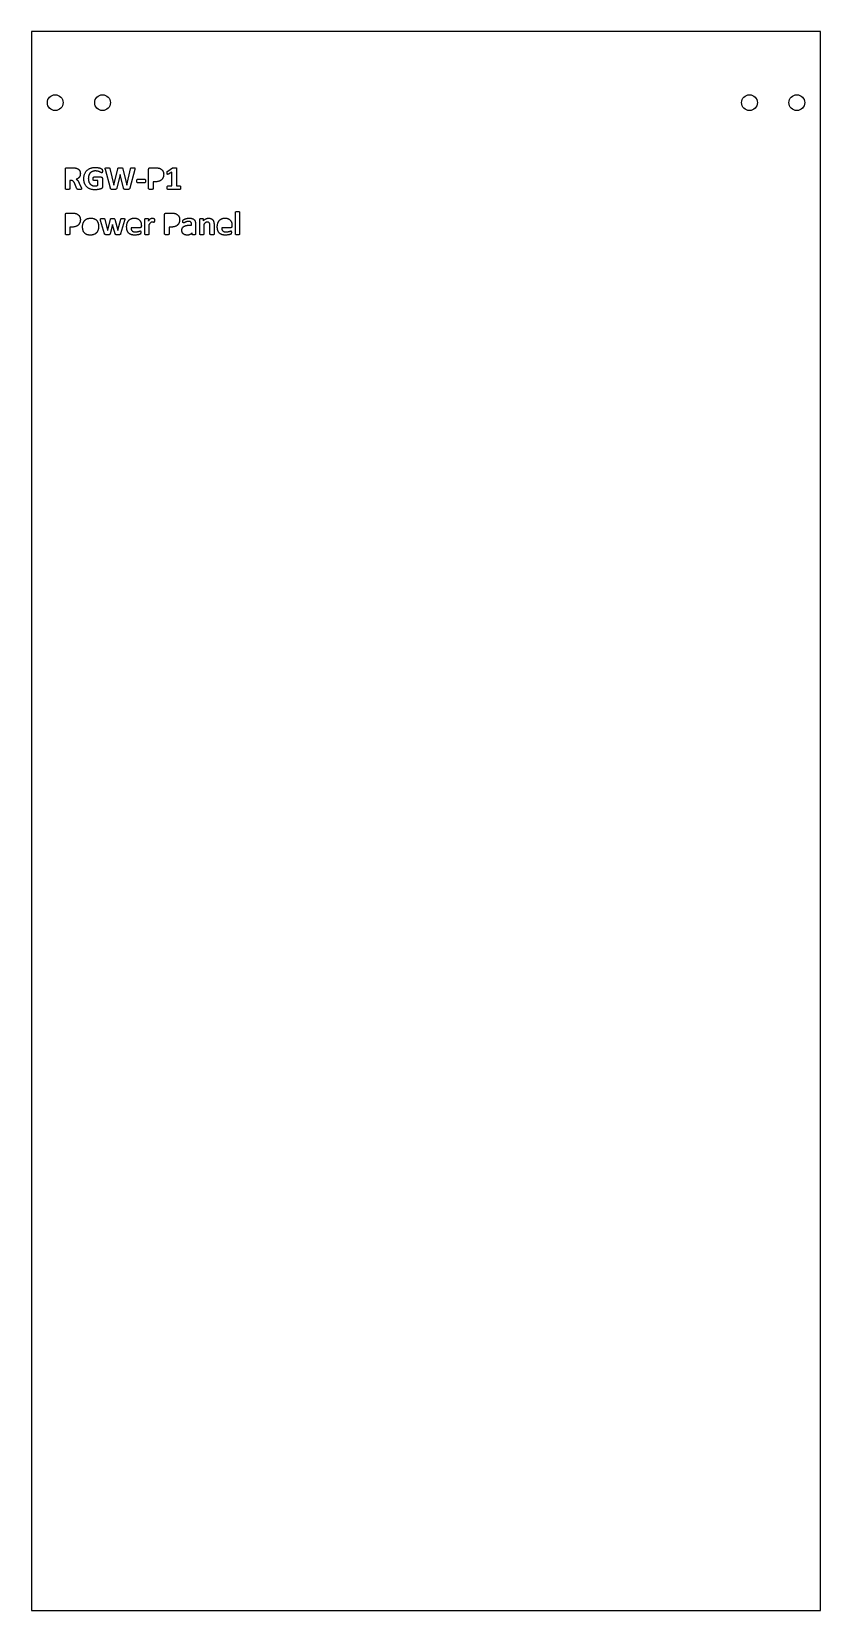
# Model space of a CAD drawing. Extents: x -125 to 125, y -250 to 250.
import ezdxf

# ---------------------------------------------------------------- set-up
doc = ezdxf.new("R2010")
doc.units = 0
doc.layers.get('0').update_dxf_attribs({"linetype": 'CONTINUOUS'})

msp = doc.modelspace()

# ---------------------------------------------------------------- linework, layer by layer
at = {"color": 7, "linetype": 'CONTINUOUS'}
for p, q in [((-125, 250), (-125, -250)), ((125, 250), (-125, 250)), ((125, -250), (125, 250)), ((-114.29, 200.22), (-114.29, 206.44)), ((-113.88, 206.88), (-112.09, 206.88)), ((-100.02, 200.38), (-101.6, 206.33)), ((-100.18, 206.59), (-98.97, 201.38)), ((-98.96, 201.38), (-97.68, 206.56)), ((-96.09, 206.56), (-94.82, 201.38)), ((-94.81, 201.38), (-93.6, 206.58)), ((-92.29, 206.31), (-93.88, 200.38)), ((-87.89, 200.22), (-87.89, 206.38)), ((-87.41, 206.88), (-85.77, 206.88)), ((-81.83, 205.83), (-80.34, 206.81)), ((-80.5, 205.46), (-81.62, 204.86)), ((-80.5, 201.11), (-80.5, 205.46)), ((-79.09, 206.72), (-79.09, 201.11)), ((-112.44, 202.83), (-112.88, 202.83)), ((-112.88, 202.83), (-112.88, 200.22)), ((-110.65, 200.23), (-111.28, 201.76)), ((-109.86, 201.99), (-109.27, 200.65)), ((-105.29, 203.95), (-102.93, 203.95)), ((-103.97, 202.83), (-105.29, 202.83)), ((-103.97, 201.32), (-103.97, 202.83)), ((-102.56, 203.5), (-102.56, 200.75)), ((-98.97, 201.38), (-98.96, 201.38)), ((-96.94, 204.7), (-98.01, 200.38)), ((-96.93, 204.7), (-96.94, 204.7)), ((-95.86, 200.38), (-96.93, 204.7)), ((-94.82, 201.38), (-94.81, 201.38)), ((-91.38, 203.24), (-89.15, 203.24)), ((-89.15, 202.12), (-91.38, 202.12)), ((-86.47, 202.43), (-86.47, 200.22)), ((-85.89, 202.43), (-86.47, 202.43)), ((-81.81, 201.11), (-80.5, 201.11)), ((-77.99, 200), (-81.81, 200)), ((-79.09, 201.11), (-77.98, 201.11)), ((-114.29, 185.87), (-114.29, 192.03)), ((-113.81, 192.53), (-112.18, 192.53)), ((-101.87, 185.93), (-103.11, 190.22)), ((-101.8, 190.58), (-100.9, 187.1)), ((-100.88, 187.1), (-99.99, 190.58)), ((-98.64, 190.6), (-97.67, 187.1)), ((-97.64, 187.1), (-96.74, 190.58)), ((-95.53, 190.22), (-96.77, 185.93)), ((-89.1, 185.86), (-89.1, 190.59)), ((-87.98, 190.59), (-87.98, 190)), ((-82.83, 185.87), (-82.83, 192.03)), ((-82.35, 192.53), (-80.71, 192.53)), ((-71.7, 185.86), (-71.7, 190.59)), ((-70.58, 190.59), (-70.58, 190.05)), ((-60.37, 185.86), (-60.37, 192.8)), ((-59.06, 192.8), (-59.06, 185.86)), ((-112.3, 188.07), (-112.88, 188.07)), ((-112.88, 188.07), (-112.88, 185.87)), ((-100.9, 187.1), (-100.89, 187.04)), ((-100.89, 187.04), (-100.88, 187.1)), ((-99.38, 188.81), (-100.12, 185.93)), ((-99.37, 188.86), (-99.38, 188.81)), ((-99.36, 188.81), (-99.37, 188.86)), ((-98.54, 185.93), (-99.36, 188.81)), ((-97.67, 187.1), (-97.65, 187.04)), ((-97.65, 187.04), (-97.64, 187.1)), ((-90.62, 187.87), (-93.45, 187.87)), ((-90.21, 188.57), (-90.21, 188.35)), ((-87.79, 188.81), (-87.79, 185.86)), ((-81.41, 188.07), (-81.41, 185.87)), ((-80.83, 188.07), (-81.41, 188.07)), ((-74.8, 188.68), (-74.33, 188.68)), ((-74.33, 188.68), (-74.33, 188.98)), ((-74.12, 185.84), (-74.12, 186.22)), ((-73.02, 189.04), (-73.02, 185.84)), ((-70.39, 188.97), (-70.39, 185.86)), ((-68.46, 185.86), (-68.46, 188.53)), ((-67.15, 188.79), (-67.15, 185.86)), ((-61.89, 187.87), (-64.72, 187.87)), ((-61.48, 188.57), (-61.48, 188.35)), ((-125, -250), (125, -250))]:
    msp.add_line(p, q, dxfattribs=at)
for centre in [(102.5, 227.5), (-117.5, 227.5), (-102.5, 227.5), (117.5, 227.5)]:
    msp.add_circle(centre, 2.5, dxfattribs=at)
for points, knots in [([(-114.29, 206.44), (-114.29, 206.48), (-114.29, 206.54), (-114.27, 206.64), (-114.23, 206.72), (-114.17, 206.78), (-114.11, 206.82), (-114.04, 206.86), (-113.96, 206.88), (-113.9, 206.88), (-113.88, 206.88)], [0, 0, 0, 0, 0.156892, 0.296423, 0.417856, 0.533664, 0.64735, 0.761616, 0.877699, 1, 1, 1, 1]), ([(-112.09, 206.88), (-112.05, 206.88), (-111.97, 206.88), (-111.85, 206.88), (-111.74, 206.87), (-111.62, 206.87), (-111.48, 206.86), (-111.38, 206.85), (-111.33, 206.84)], [0, 0, 0, 0, 0.168799, 0.323243, 0.461226, 0.582836, 0.801515, 1, 1, 1, 1]), ([(-111.33, 206.84), (-111.26, 206.83), (-111.13, 206.81), (-110.93, 206.77), (-110.75, 206.71), (-110.58, 206.64), (-110.42, 206.57), (-110.27, 206.48), (-110.13, 206.38), (-110.01, 206.27), (-109.9, 206.15), (-109.81, 206.02), (-109.73, 205.87), (-109.66, 205.72), (-109.6, 205.55), (-109.56, 205.38), (-109.54, 205.19), (-109.54, 205.06), (-109.54, 204.99)], [0, 0, 0, 0, 0.071964, 0.14132, 0.20809, 0.272298, 0.334499, 0.395126, 0.453422, 0.511082, 0.567959, 0.625033, 0.682352, 0.741143, 0.801243, 0.864288, 0.93013, 1, 1, 1, 1]), ([(-108.42, 203.37), (-108.42, 203.5), (-108.42, 203.77), (-108.37, 204.16), (-108.29, 204.53), (-108.18, 204.88), (-108.04, 205.2), (-107.87, 205.5), (-107.67, 205.77), (-107.45, 206.02), (-107.21, 206.24), (-106.93, 206.43), (-106.64, 206.6), (-106.32, 206.74), (-105.98, 206.85), (-105.62, 206.93), (-105.24, 206.97), (-104.98, 206.98), (-104.85, 206.98)], [0, 0, 0, 0, 0.071608, 0.139813, 0.205187, 0.2682, 0.329454, 0.388852, 0.446888, 0.504391, 0.561895, 0.619706, 0.678489, 0.738767, 0.80091, 0.864881, 0.930867, 1, 1, 1, 1]), ([(-104.81, 205.87), (-104.9, 205.87), (-105.06, 205.86), (-105.29, 205.83), (-105.51, 205.77), (-105.72, 205.7), (-105.91, 205.61), (-106.1, 205.5), (-106.26, 205.36), (-106.42, 205.22), (-106.55, 205.05), (-106.67, 204.87), (-106.77, 204.67), (-106.86, 204.46), (-106.92, 204.23), (-106.97, 204), (-107, 203.75), (-107.01, 203.58), (-107.01, 203.49)], [0, 0, 0, 0, 0.06731, 0.131669, 0.193748, 0.254534, 0.313904, 0.371938, 0.430002, 0.487986, 0.546531, 0.605729, 0.666465, 0.72914, 0.793796, 0.859819, 0.928806, 1, 1, 1, 1]), ([(-104.85, 206.98), (-104.78, 206.98), (-104.63, 206.98), (-104.43, 206.97), (-104.23, 206.95), (-104.04, 206.92), (-103.86, 206.89), (-103.7, 206.86), (-103.54, 206.83), (-103.36, 206.77), (-103.16, 206.71), (-102.98, 206.63), (-102.86, 206.56), (-102.79, 206.52), (-102.74, 206.48), (-102.68, 206.43), (-102.62, 206.35), (-102.59, 206.25), (-102.57, 206.15), (-102.56, 206.06), (-102.56, 205.95), (-102.56, 205.87), (-102.56, 205.83)], [0, 0, 0, 0, 0.075252, 0.146781, 0.215201, 0.280669, 0.342609, 0.400994, 0.45588, 0.50681, 0.597852, 0.674971, 0.707912, 0.73606, 0.759512, 0.778851, 0.815932, 0.859728, 0.886356, 0.918692, 0.956377, 1, 1, 1, 1]), ([(-102.75, 205.26), (-102.76, 205.26), (-102.79, 205.27), (-102.84, 205.29), (-102.9, 205.32), (-102.98, 205.36), (-103.06, 205.41), (-103.15, 205.46), (-103.26, 205.51), (-103.39, 205.57), (-103.52, 205.62), (-103.67, 205.67), (-103.82, 205.72), (-104, 205.77), (-104.18, 205.82), (-104.38, 205.85), (-104.59, 205.86), (-104.74, 205.87), (-104.81, 205.87)], [0, 0, 0, 0, 0.018355, 0.042888, 0.074339, 0.112647, 0.157162, 0.206807, 0.262258, 0.323579, 0.390223, 0.461084, 0.537895, 0.619356, 0.705703, 0.798085, 0.895561, 1, 1, 1, 1]), ([(-102.56, 205.83), (-102.56, 205.78), (-102.56, 205.69), (-102.57, 205.57), (-102.58, 205.47), (-102.6, 205.39), (-102.63, 205.33), (-102.66, 205.29), (-102.7, 205.26), (-102.73, 205.26), (-102.75, 205.26)], [0, 0, 0, 0, 0.222468, 0.414203, 0.570804, 0.695701, 0.791949, 0.865635, 0.931621, 1, 1, 1, 1]), ([(-101.6, 206.33), (-101.6, 206.36), (-101.62, 206.42), (-101.63, 206.5), (-101.64, 206.57), (-101.65, 206.64), (-101.65, 206.72), (-101.6, 206.79), (-101.55, 206.82), (-101.5, 206.84), (-101.44, 206.86), (-101.37, 206.87), (-101.28, 206.87), (-101.18, 206.88), (-101.07, 206.88), (-100.99, 206.88), (-100.94, 206.88)], [0, 0, 0, 0, 0.080837, 0.15134, 0.212943, 0.2644, 0.349466, 0.423887, 0.464553, 0.512311, 0.564962, 0.627733, 0.701224, 0.788431, 0.887994, 1, 1, 1, 1]), ([(-100.94, 206.88), (-100.9, 206.88), (-100.83, 206.88), (-100.72, 206.88), (-100.63, 206.87), (-100.53, 206.87), (-100.43, 206.86), (-100.33, 206.84), (-100.26, 206.8), (-100.22, 206.75), (-100.2, 206.68), (-100.19, 206.62), (-100.18, 206.59)], [0, 0, 0, 0, 0.12887, 0.245725, 0.345444, 0.433143, 0.574709, 0.678091, 0.756532, 0.824961, 0.901593, 1, 1, 1, 1]), ([(-97.68, 206.56), (-97.67, 206.59), (-97.66, 206.64), (-97.63, 206.72), (-97.58, 206.78), (-97.5, 206.82), (-97.4, 206.85), (-97.3, 206.86), (-97.2, 206.87), (-97.11, 206.88), (-97.01, 206.88), (-96.94, 206.88), (-96.9, 206.88)], [0, 0, 0, 0, 0.0992, 0.183621, 0.261205, 0.347222, 0.456361, 0.592271, 0.675015, 0.771081, 0.878809, 1, 1, 1, 1]), ([(-96.9, 206.88), (-96.86, 206.88), (-96.78, 206.88), (-96.68, 206.88), (-96.58, 206.87), (-96.48, 206.87), (-96.37, 206.86), (-96.27, 206.83), (-96.19, 206.79), (-96.14, 206.73), (-96.11, 206.65), (-96.09, 206.59), (-96.09, 206.56)], [0, 0, 0, 0, 0.122828, 0.234389, 0.329797, 0.413977, 0.552297, 0.65819, 0.742183, 0.817918, 0.899642, 1, 1, 1, 1]), ([(-93.6, 206.58), (-93.6, 206.6), (-93.59, 206.65), (-93.56, 206.72), (-93.52, 206.78), (-93.45, 206.82), (-93.36, 206.85), (-93.26, 206.86), (-93.16, 206.87), (-93.07, 206.88), (-92.96, 206.88), (-92.89, 206.88), (-92.85, 206.88)], [0, 0, 0, 0, 0.0875412, 0.1649314, 0.2395684, 0.3214212, 0.4273299, 0.5657393, 0.6510506, 0.7518312, 0.8681076, 1, 1, 1, 1]), ([(-92.85, 206.88), (-92.81, 206.88), (-92.74, 206.88), (-92.64, 206.88), (-92.55, 206.87), (-92.46, 206.86), (-92.37, 206.85), (-92.28, 206.8), (-92.23, 206.72), (-92.23, 206.64), (-92.24, 206.56), (-92.25, 206.49), (-92.27, 206.4), (-92.28, 206.35), (-92.29, 206.31)], [0, 0, 0, 0, 0.104382, 0.197006, 0.277978, 0.345854, 0.453969, 0.538428, 0.615573, 0.708476, 0.766108, 0.833055, 0.911188, 1, 1, 1, 1]), ([(-87.89, 206.38), (-87.89, 206.42), (-87.88, 206.49), (-87.86, 206.6), (-87.82, 206.69), (-87.76, 206.76), (-87.69, 206.81), (-87.6, 206.85), (-87.51, 206.88), (-87.45, 206.88), (-87.41, 206.88)], [0, 0, 0, 0, 0.149716, 0.282881, 0.403862, 0.51862, 0.633697, 0.747474, 0.868404, 1, 1, 1, 1]), ([(-85.77, 206.88), (-85.69, 206.88), (-85.54, 206.88), (-85.34, 206.86), (-85.18, 206.85), (-85.06, 206.83), (-84.92, 206.81), (-84.77, 206.78), (-84.61, 206.75), (-84.46, 206.7), (-84.3, 206.63), (-84.14, 206.56), (-83.99, 206.47), (-83.84, 206.37), (-83.71, 206.27), (-83.59, 206.15), (-83.49, 206.02), (-83.39, 205.87), (-83.31, 205.72), (-83.25, 205.56), (-83.2, 205.39), (-83.16, 205.2), (-83.14, 205.01), (-83.13, 204.88), (-83.13, 204.81)], [0, 0, 0, 0, 0.0630096, 0.1232213, 0.154028, 0.1879071, 0.2244286, 0.2645025, 0.3066264, 0.3496221, 0.3942603, 0.4406072, 0.4868223, 0.5321176, 0.5765882, 0.6208419, 0.6647292, 0.7089849, 0.7538458, 0.7997925, 0.8469932, 0.8955996, 0.946495, 1, 1, 1, 1]), ([(-82.02, 205.3), (-82.02, 205.33), (-82.02, 205.41), (-82.02, 205.5), (-82.01, 205.58), (-81.99, 205.65), (-81.97, 205.71), (-81.93, 205.75), (-81.88, 205.79), (-81.85, 205.82), (-81.83, 205.83)], [0, 0, 0, 0, 0.195392, 0.351778, 0.482962, 0.593544, 0.693794, 0.782898, 0.880681, 1, 1, 1, 1]), ([(-81.62, 204.86), (-81.66, 204.84), (-81.72, 204.81), (-81.81, 204.78), (-81.89, 204.78), (-81.95, 204.81), (-81.99, 204.89), (-82.01, 204.99), (-82.02, 205.13), (-82.02, 205.23), (-82.02, 205.3)], [0, 0, 0, 0, 0.145139, 0.254807, 0.337681, 0.411022, 0.49886, 0.617146, 0.781497, 1, 1, 1, 1]), ([(-80.34, 206.81), (-80.33, 206.82), (-80.31, 206.83), (-80.27, 206.84), (-80.22, 206.86), (-80.16, 206.87), (-80.08, 206.87), (-79.99, 206.88), (-79.86, 206.88), (-79.77, 206.88), (-79.72, 206.88)], [0, 0, 0, 0, 0.05777, 0.122091, 0.200003, 0.294063, 0.415165, 0.565812, 0.759099, 1, 1, 1, 1]), ([(-79.72, 206.88), (-79.66, 206.88), (-79.55, 206.88), (-79.4, 206.87), (-79.29, 206.86), (-79.2, 206.85), (-79.14, 206.83), (-79.11, 206.8), (-79.09, 206.76), (-79.09, 206.73), (-79.09, 206.72)], [0, 0, 0, 0, 0.261995, 0.466447, 0.624847, 0.740234, 0.823128, 0.882868, 0.937478, 1, 1, 1, 1]), ([(-113.59, 200), (-113.65, 200), (-113.76, 200), (-113.92, 200.01), (-114.04, 200.03), (-114.14, 200.05), (-114.21, 200.08), (-114.26, 200.12), (-114.29, 200.17), (-114.29, 200.21), (-114.29, 200.22)], [0, 0, 0, 0, 0.232935, 0.426819, 0.582554, 0.704601, 0.797371, 0.871655, 0.936086, 1, 1, 1, 1]), ([(-112.88, 200.22), (-112.88, 200.21), (-112.88, 200.17), (-112.91, 200.12), (-112.96, 200.08), (-113.03, 200.05), (-113.13, 200.03), (-113.25, 200.01), (-113.41, 200), (-113.52, 200), (-113.59, 200)], [0, 0, 0, 0, 0.0635514, 0.1295107, 0.2033729, 0.2974139, 0.4187676, 0.5716786, 0.7625042, 1, 1, 1, 1]), ([(-111.28, 201.76), (-111.31, 201.84), (-111.38, 202), (-111.49, 202.22), (-111.6, 202.41), (-111.73, 202.56), (-111.88, 202.68), (-112.04, 202.77), (-112.23, 202.82), (-112.37, 202.83), (-112.44, 202.83)], [0, 0, 0, 0, 0.1593, 0.301039, 0.428722, 0.544154, 0.653039, 0.761128, 0.874112, 1, 1, 1, 1]), ([(-109.54, 204.99), (-109.54, 204.94), (-109.54, 204.83), (-109.56, 204.67), (-109.58, 204.51), (-109.62, 204.37), (-109.67, 204.23), (-109.73, 204.1), (-109.8, 203.97), (-109.88, 203.86), (-109.97, 203.75), (-110.07, 203.65), (-110.18, 203.56), (-110.34, 203.44), (-110.57, 203.31), (-110.77, 203.24), (-110.87, 203.21)], [0, 0, 0, 0, 0.070295, 0.137014, 0.202332, 0.26494, 0.325592, 0.384669, 0.44348, 0.501586, 0.559856, 0.618831, 0.67845, 0.739675, 0.866097, 1, 1, 1, 1]), ([(-110.87, 203.21), (-110.81, 203.18), (-110.71, 203.13), (-110.57, 203.03), (-110.43, 202.91), (-110.3, 202.77), (-110.18, 202.61), (-110.07, 202.43), (-109.96, 202.22), (-109.9, 202.07), (-109.86, 201.99)], [0, 0, 0, 0, 0.107811, 0.215676, 0.325433, 0.441932, 0.566535, 0.698927, 0.842641, 1, 1, 1, 1]), ([(-109.91, 200), (-109.98, 200), (-110.1, 200), (-110.26, 200.01), (-110.39, 200.02), (-110.48, 200.04), (-110.55, 200.08), (-110.6, 200.12), (-110.63, 200.18), (-110.64, 200.21), (-110.65, 200.23)], [0, 0, 0, 0, 0.243328, 0.433557, 0.577376, 0.693089, 0.782344, 0.853591, 0.923378, 1, 1, 1, 1]), ([(-109.13, 200.21), (-109.13, 200.19), (-109.13, 200.16), (-109.15, 200.11), (-109.19, 200.07), (-109.26, 200.04), (-109.37, 200.02), (-109.47, 200.01), (-109.58, 200), (-109.68, 200), (-109.79, 200), (-109.87, 200), (-109.91, 200)], [0, 0, 0, 0, 0.059132, 0.112816, 0.1696131, 0.2518753, 0.3670424, 0.5233178, 0.6180486, 0.7304875, 0.8572385, 1, 1, 1, 1]), ([(-109.27, 200.65), (-109.26, 200.62), (-109.23, 200.56), (-109.2, 200.48), (-109.18, 200.41), (-109.16, 200.35), (-109.14, 200.28), (-109.13, 200.23), (-109.13, 200.21)], [0, 0, 0, 0, 0.218644, 0.402253, 0.555346, 0.678013, 0.862007, 1, 1, 1, 1]), ([(-104.91, 199.9), (-105.05, 199.9), (-105.31, 199.91), (-105.69, 199.95), (-106.05, 200.03), (-106.39, 200.13), (-106.7, 200.26), (-106.99, 200.42), (-107.26, 200.6), (-107.5, 200.81), (-107.71, 201.05), (-107.9, 201.31), (-108.06, 201.6), (-108.19, 201.91), (-108.3, 202.24), (-108.37, 202.6), (-108.42, 202.97), (-108.42, 203.23), (-108.42, 203.37)], [0, 0, 0, 0, 0.071803, 0.140065, 0.205555, 0.26847, 0.329123, 0.38779, 0.445234, 0.502082, 0.558884, 0.616028, 0.674477, 0.73446, 0.796649, 0.861309, 0.929044, 1, 1, 1, 1]), ([(-107.01, 203.49), (-107.01, 203.4), (-107, 203.21), (-106.97, 202.95), (-106.92, 202.7), (-106.86, 202.46), (-106.77, 202.25), (-106.67, 202.05), (-106.55, 201.88), (-106.42, 201.71), (-106.27, 201.57), (-106.1, 201.45), (-105.93, 201.35), (-105.74, 201.26), (-105.53, 201.19), (-105.32, 201.15), (-105.09, 201.12), (-104.94, 201.11), (-104.86, 201.11)], [0, 0, 0, 0, 0.078025, 0.151681, 0.221826, 0.288132, 0.351475, 0.412082, 0.470563, 0.527793, 0.584187, 0.640212, 0.696471, 0.754196, 0.813298, 0.873546, 0.935471, 1, 1, 1, 1]), ([(-105.49, 203.39), (-105.49, 203.43), (-105.49, 203.52), (-105.48, 203.64), (-105.46, 203.74), (-105.44, 203.82), (-105.41, 203.87), (-105.37, 203.91), (-105.33, 203.94), (-105.3, 203.94), (-105.29, 203.95)], [0, 0, 0, 0, 0.222382, 0.406205, 0.557642, 0.678177, 0.77763, 0.857173, 0.930509, 1, 1, 1, 1]), ([(-105.29, 202.83), (-105.3, 202.83), (-105.33, 202.84), (-105.37, 202.86), (-105.41, 202.9), (-105.44, 202.96), (-105.46, 203.04), (-105.48, 203.13), (-105.49, 203.25), (-105.49, 203.34), (-105.49, 203.39)], [0, 0, 0, 0, 0.072578, 0.144482, 0.224778, 0.322997, 0.444673, 0.597125, 0.780445, 1, 1, 1, 1]), ([(-102.56, 200.75), (-102.56, 200.7), (-102.56, 200.6), (-102.6, 200.49), (-102.65, 200.41), (-102.7, 200.36), (-102.76, 200.31), (-102.88, 200.26), (-103.05, 200.2), (-103.28, 200.13), (-103.53, 200.06), (-103.8, 200), (-104.07, 199.96), (-104.35, 199.92), (-104.63, 199.9), (-104.82, 199.9), (-104.91, 199.9)], [0, 0, 0, 0, 0.05568, 0.106054, 0.130672, 0.156668, 0.185638, 0.218, 0.293874, 0.385038, 0.484116, 0.586202, 0.689131, 0.792555, 0.896112, 1, 1, 1, 1]), ([(-104.86, 201.11), (-104.78, 201.12), (-104.63, 201.12), (-104.4, 201.16), (-104.18, 201.22), (-104.04, 201.28), (-103.97, 201.32)], [0, 0, 0, 0, 0.253208, 0.507692, 0.758121, 1, 1, 1, 1]), ([(-102.93, 203.95), (-102.91, 203.94), (-102.85, 203.94), (-102.78, 203.92), (-102.72, 203.88), (-102.66, 203.83), (-102.61, 203.76), (-102.58, 203.68), (-102.56, 203.59), (-102.56, 203.53), (-102.56, 203.5)], [0, 0, 0, 0, 0.122865, 0.235858, 0.346487, 0.460191, 0.580598, 0.708416, 0.846253, 1, 1, 1, 1]), ([(-99, 200), (-99.05, 200), (-99.14, 200), (-99.27, 200), (-99.39, 200.01), (-99.52, 200.01), (-99.65, 200.03), (-99.78, 200.06), (-99.88, 200.11), (-99.95, 200.18), (-99.99, 200.28), (-100.01, 200.35), (-100.02, 200.38)], [0, 0, 0, 0, 0.122643, 0.230935, 0.327558, 0.411146, 0.549179, 0.657086, 0.744038, 0.819707, 0.90139, 1, 1, 1, 1]), ([(-98.01, 200.38), (-98.02, 200.35), (-98.03, 200.28), (-98.08, 200.19), (-98.14, 200.11), (-98.24, 200.06), (-98.37, 200.03), (-98.5, 200.01), (-98.62, 200.01), (-98.73, 200), (-98.86, 200), (-98.95, 200), (-99, 200)], [0, 0, 0, 0, 0.096461, 0.180528, 0.258475, 0.347419, 0.456236, 0.594301, 0.677647, 0.771723, 0.880491, 1, 1, 1, 1]), ([(-94.86, 200), (-94.91, 200), (-95, 200), (-95.13, 200), (-95.24, 200.01), (-95.36, 200.01), (-95.49, 200.03), (-95.62, 200.06), (-95.72, 200.11), (-95.79, 200.18), (-95.83, 200.28), (-95.85, 200.35), (-95.86, 200.38)], [0, 0, 0, 0, 0.120039, 0.228076, 0.324184, 0.40697, 0.545429, 0.654449, 0.740985, 0.817425, 0.900339, 1, 1, 1, 1]), ([(-93.88, 200.38), (-93.89, 200.35), (-93.91, 200.28), (-93.96, 200.18), (-94.04, 200.11), (-94.14, 200.06), (-94.27, 200.03), (-94.43, 200.01), (-94.63, 200), (-94.78, 200), (-94.86, 200)], [0, 0, 0, 0, 0.103559, 0.190898, 0.273898, 0.367265, 0.480124, 0.617723, 0.788483, 1, 1, 1, 1]), ([(-91.63, 202.69), (-91.63, 202.73), (-91.63, 202.82), (-91.62, 202.94), (-91.6, 203.03), (-91.58, 203.11), (-91.54, 203.17), (-91.5, 203.21), (-91.44, 203.23), (-91.4, 203.24), (-91.38, 203.24)], [0, 0, 0, 0, 0.207503, 0.38308, 0.525704, 0.639226, 0.735586, 0.821545, 0.906038, 1, 1, 1, 1]), ([(-91.38, 202.12), (-91.4, 202.13), (-91.44, 202.13), (-91.5, 202.15), (-91.54, 202.2), (-91.58, 202.25), (-91.6, 202.33), (-91.62, 202.43), (-91.63, 202.55), (-91.63, 202.64), (-91.63, 202.69)], [0, 0, 0, 0, 0.092766, 0.176185, 0.262566, 0.3577, 0.474135, 0.617201, 0.792836, 1, 1, 1, 1]), ([(-89.15, 203.24), (-89.13, 203.24), (-89.09, 203.23), (-89.03, 203.21), (-88.99, 203.17), (-88.96, 203.11), (-88.93, 203.04), (-88.91, 202.94), (-88.9, 202.82), (-88.9, 202.73), (-88.9, 202.69)], [0, 0, 0, 0, 0.08944, 0.168125, 0.251147, 0.347914, 0.46791, 0.615302, 0.791621, 1, 1, 1, 1]), ([(-88.9, 202.69), (-88.9, 202.64), (-88.9, 202.55), (-88.91, 202.43), (-88.93, 202.33), (-88.96, 202.25), (-88.99, 202.19), (-89.03, 202.15), (-89.09, 202.13), (-89.13, 202.13), (-89.15, 202.12)], [0, 0, 0, 0, 0.213394, 0.39038, 0.536823, 0.652724, 0.745395, 0.829166, 0.91112, 1, 1, 1, 1]), ([(-87.18, 200), (-87.25, 200), (-87.36, 200), (-87.51, 200.01), (-87.64, 200.03), (-87.74, 200.05), (-87.81, 200.08), (-87.86, 200.12), (-87.88, 200.17), (-87.89, 200.21), (-87.89, 200.22)], [0, 0, 0, 0, 0.232935, 0.426819, 0.582554, 0.704601, 0.797371, 0.871655, 0.936086, 1, 1, 1, 1]), ([(-86.47, 200.22), (-86.47, 200.21), (-86.48, 200.17), (-86.51, 200.12), (-86.56, 200.08), (-86.63, 200.05), (-86.72, 200.03), (-86.85, 200.01), (-87, 200), (-87.12, 200), (-87.18, 200)], [0, 0, 0, 0, 0.063501, 0.129408, 0.203211, 0.297972, 0.419229, 0.572019, 0.762693, 1, 1, 1, 1]), ([(-83.13, 204.81), (-83.14, 204.72), (-83.14, 204.53), (-83.17, 204.27), (-83.23, 204.02), (-83.31, 203.79), (-83.41, 203.58), (-83.53, 203.38), (-83.68, 203.2), (-83.84, 203.04), (-84.03, 202.9), (-84.23, 202.78), (-84.46, 202.67), (-84.7, 202.58), (-84.97, 202.51), (-85.26, 202.46), (-85.57, 202.43), (-85.78, 202.43), (-85.89, 202.43)], [0, 0, 0, 0, 0.067154, 0.130996, 0.192035, 0.250637, 0.307253, 0.362902, 0.41792, 0.473187, 0.529162, 0.586636, 0.646498, 0.708973, 0.774815, 0.844827, 0.919904, 1, 1, 1, 1]), ([(-82.02, 200.55), (-82.02, 200.6), (-82.02, 200.69), (-82.01, 200.81), (-81.99, 200.9), (-81.97, 200.98), (-81.94, 201.04), (-81.9, 201.08), (-81.86, 201.11), (-81.82, 201.11), (-81.81, 201.11)], [0, 0, 0, 0, 0.221667, 0.40531, 0.555067, 0.676946, 0.776149, 0.85798, 0.929112, 1, 1, 1, 1]), ([(-81.81, 200), (-81.83, 200), (-81.85, 200), (-81.9, 200.03), (-81.93, 200.07), (-81.96, 200.12), (-81.99, 200.2), (-82.01, 200.29), (-82.02, 200.41), (-82.02, 200.5), (-82.02, 200.55)], [0, 0, 0, 0, 0.0652294, 0.135101, 0.2140224, 0.3118351, 0.435768, 0.5899256, 0.7767076, 1, 1, 1, 1]), ([(-77.77, 200.55), (-77.77, 200.5), (-77.77, 200.41), (-77.79, 200.29), (-77.8, 200.2), (-77.83, 200.12), (-77.86, 200.06), (-77.9, 200.03), (-77.94, 200), (-77.97, 200), (-77.99, 200)], [0, 0, 0, 0, 0.221173, 0.406483, 0.559224, 0.682018, 0.778932, 0.858847, 0.928076, 1, 1, 1, 1]), ([(-77.98, 201.11), (-77.97, 201.11), (-77.94, 201.11), (-77.89, 201.08), (-77.85, 201.04), (-77.82, 200.98), (-77.8, 200.91), (-77.78, 200.81), (-77.77, 200.69), (-77.77, 200.6), (-77.77, 200.55)], [0, 0, 0, 0, 0.0709337, 0.1421126, 0.2239961, 0.3232635, 0.4452224, 0.5942209, 0.7781886, 1, 1, 1, 1]), ([(-114.29, 192.03), (-114.29, 192.07), (-114.29, 192.14), (-114.26, 192.24), (-114.22, 192.33), (-114.16, 192.4), (-114.09, 192.46), (-114.01, 192.5), (-113.91, 192.52), (-113.85, 192.52), (-113.81, 192.53)], [0, 0, 0, 0, 0.149716, 0.282881, 0.403862, 0.51862, 0.633697, 0.747474, 0.868404, 1, 1, 1, 1]), ([(-109.54, 190.45), (-109.54, 190.36), (-109.54, 190.18), (-109.58, 189.92), (-109.63, 189.67), (-109.72, 189.44), (-109.82, 189.23), (-109.94, 189.03), (-110.08, 188.85), (-110.25, 188.69), (-110.43, 188.55), (-110.64, 188.42), (-110.86, 188.32), (-111.11, 188.23), (-111.37, 188.16), (-111.66, 188.11), (-111.97, 188.08), (-112.19, 188.08), (-112.3, 188.07)], [0, 0, 0, 0, 0.067154, 0.130996, 0.192035, 0.250637, 0.307253, 0.362902, 0.41792, 0.473187, 0.529162, 0.586636, 0.646498, 0.708973, 0.774815, 0.844827, 0.919904, 1, 1, 1, 1]), ([(-112.18, 192.53), (-112.1, 192.52), (-111.94, 192.52), (-111.74, 192.51), (-111.59, 192.5), (-111.46, 192.48), (-111.32, 192.46), (-111.17, 192.43), (-111.02, 192.39), (-110.86, 192.34), (-110.7, 192.28), (-110.54, 192.2), (-110.39, 192.12), (-110.25, 192.02), (-110.12, 191.91), (-110, 191.79), (-109.89, 191.66), (-109.8, 191.52), (-109.72, 191.37), (-109.65, 191.2), (-109.6, 191.03), (-109.56, 190.85), (-109.54, 190.66), (-109.54, 190.52), (-109.54, 190.45)], [0, 0, 0, 0, 0.0630096, 0.1232213, 0.154028, 0.1879071, 0.2244286, 0.2645025, 0.3066264, 0.3496221, 0.3942603, 0.4406072, 0.4868223, 0.5321176, 0.5765882, 0.6208419, 0.6647292, 0.7089849, 0.7538458, 0.7997925, 0.8469932, 0.8955996, 0.946495, 1, 1, 1, 1]), ([(-108.83, 188.18), (-108.83, 188.28), (-108.82, 188.47), (-108.79, 188.76), (-108.74, 189.03), (-108.67, 189.29), (-108.58, 189.53), (-108.47, 189.76), (-108.34, 189.97), (-108.19, 190.15), (-108.02, 190.33), (-107.82, 190.48), (-107.61, 190.61), (-107.37, 190.71), (-107.12, 190.8), (-106.85, 190.86), (-106.55, 190.9), (-106.35, 190.9), (-106.24, 190.91)], [0, 0, 0, 0, 0.06962, 0.136653, 0.200976, 0.263564, 0.324343, 0.383105, 0.440308, 0.496899, 0.553693, 0.610404, 0.668551, 0.728656, 0.791277, 0.856917, 0.926285, 1, 1, 1, 1]), ([(-106.24, 190.91), (-106.14, 190.9), (-105.94, 190.9), (-105.65, 190.87), (-105.39, 190.81), (-105.14, 190.74), (-104.92, 190.64), (-104.71, 190.52), (-104.53, 190.39), (-104.37, 190.23), (-104.22, 190.05), (-104.1, 189.85), (-104, 189.63), (-103.91, 189.4), (-103.85, 189.14), (-103.8, 188.87), (-103.78, 188.58), (-103.77, 188.38), (-103.77, 188.27)], [0, 0, 0, 0, 0.074149, 0.143705, 0.208879, 0.270492, 0.329173, 0.385647, 0.441031, 0.495592, 0.550473, 0.606427, 0.664347, 0.724753, 0.788212, 0.854901, 0.925482, 1, 1, 1, 1]), ([(-103.19, 190.6), (-103.19, 190.62), (-103.18, 190.65), (-103.16, 190.7), (-103.11, 190.74), (-103.04, 190.76), (-102.95, 190.79), (-102.83, 190.8), (-102.68, 190.8), (-102.57, 190.81), (-102.51, 190.81)], [0, 0, 0, 0, 0.066445, 0.127921, 0.200684, 0.29174, 0.414144, 0.568879, 0.764042, 1, 1, 1, 1]), ([(-103.11, 190.22), (-103.13, 190.26), (-103.15, 190.34), (-103.17, 190.45), (-103.18, 190.53), (-103.19, 190.58), (-103.19, 190.6)], [0, 0, 0, 0, 0.361519, 0.630973, 0.836061, 1, 1, 1, 1]), ([(-102.51, 190.81), (-102.44, 190.81), (-102.33, 190.8), (-102.17, 190.8), (-102.05, 190.78), (-101.96, 190.76), (-101.89, 190.73), (-101.84, 190.69), (-101.81, 190.64), (-101.8, 190.6), (-101.8, 190.58)], [0, 0, 0, 0, 0.239794, 0.431072, 0.580252, 0.694664, 0.783586, 0.855261, 0.924178, 1, 1, 1, 1]), ([(-99.99, 190.58), (-99.99, 190.6), (-99.98, 190.64), (-99.94, 190.69), (-99.9, 190.73), (-99.83, 190.76), (-99.74, 190.78), (-99.63, 190.8), (-99.48, 190.8), (-99.37, 190.81), (-99.31, 190.81)], [0, 0, 0, 0, 0.07969, 0.153573, 0.231216, 0.320278, 0.433634, 0.579062, 0.766283, 1, 1, 1, 1]), ([(-99.31, 190.81), (-99.25, 190.81), (-99.14, 190.81), (-99, 190.79), (-98.88, 190.78), (-98.8, 190.76), (-98.73, 190.73), (-98.69, 190.69), (-98.66, 190.65), (-98.65, 190.62), (-98.64, 190.6)], [0, 0, 0, 0, 0.239598, 0.431392, 0.582066, 0.698784, 0.788187, 0.861134, 0.928182, 1, 1, 1, 1]), ([(-96.74, 190.58), (-96.74, 190.6), (-96.73, 190.64), (-96.7, 190.69), (-96.66, 190.73), (-96.59, 190.76), (-96.5, 190.78), (-96.39, 190.8), (-96.25, 190.8), (-96.14, 190.81), (-96.08, 190.81)], [0, 0, 0, 0, 0.07951, 0.15188, 0.22964, 0.320563, 0.43629, 0.5827, 0.769693, 1, 1, 1, 1]), ([(-96.08, 190.81), (-96.02, 190.81), (-95.92, 190.8), (-95.78, 190.8), (-95.67, 190.79), (-95.58, 190.76), (-95.52, 190.74), (-95.48, 190.7), (-95.45, 190.65), (-95.45, 190.62), (-95.45, 190.6)], [0, 0, 0, 0, 0.239877, 0.432057, 0.585675, 0.70309, 0.79187, 0.864348, 0.929686, 1, 1, 1, 1]), ([(-95.45, 190.6), (-95.45, 190.58), (-95.45, 190.53), (-95.47, 190.45), (-95.49, 190.34), (-95.51, 190.26), (-95.53, 190.22)], [0, 0, 0, 0, 0.1641299, 0.3665934, 0.6324503, 1, 1, 1, 1]), ([(-94.87, 188.17), (-94.87, 188.28), (-94.86, 188.48), (-94.83, 188.77), (-94.78, 189.05), (-94.71, 189.31), (-94.62, 189.56), (-94.51, 189.79), (-94.38, 189.99), (-94.23, 190.18), (-94.06, 190.35), (-93.88, 190.5), (-93.68, 190.62), (-93.46, 190.73), (-93.23, 190.81), (-92.98, 190.87), (-92.72, 190.9), (-92.54, 190.9), (-92.45, 190.91)], [0, 0, 0, 0, 0.075034, 0.146565, 0.215073, 0.280874, 0.344191, 0.405103, 0.463703, 0.521184, 0.577995, 0.634578, 0.691273, 0.749452, 0.809107, 0.870074, 0.933759, 1, 1, 1, 1]), ([(-92.45, 190.91), (-92.36, 190.9), (-92.17, 190.9), (-91.9, 190.87), (-91.66, 190.81), (-91.44, 190.73), (-91.23, 190.64), (-91.05, 190.52), (-90.88, 190.39), (-90.74, 190.24), (-90.61, 190.08), (-90.5, 189.9), (-90.41, 189.7), (-90.34, 189.5), (-90.28, 189.28), (-90.24, 189.05), (-90.22, 188.81), (-90.22, 188.65), (-90.21, 188.57)], [0, 0, 0, 0, 0.078108, 0.150714, 0.218441, 0.28205, 0.342857, 0.401043, 0.458105, 0.514212, 0.570481, 0.626895, 0.684643, 0.744184, 0.805239, 0.867991, 0.933066, 1, 1, 1, 1]), ([(-89.1, 190.59), (-89.1, 190.61), (-89.1, 190.64), (-89.08, 190.69), (-89.04, 190.73), (-88.98, 190.76), (-88.9, 190.78), (-88.8, 190.79), (-88.68, 190.81), (-88.59, 190.81), (-88.54, 190.81)], [0, 0, 0, 0, 0.074529, 0.14498, 0.22591, 0.32188, 0.444068, 0.591459, 0.775815, 1, 1, 1, 1]), ([(-88.54, 190.81), (-88.49, 190.81), (-88.4, 190.81), (-88.27, 190.79), (-88.17, 190.78), (-88.1, 190.76), (-88.04, 190.73), (-88.01, 190.69), (-87.98, 190.64), (-87.98, 190.61), (-87.98, 190.59)], [0, 0, 0, 0, 0.230695, 0.418848, 0.569731, 0.685976, 0.776288, 0.852907, 0.924903, 1, 1, 1, 1]), ([(-87.98, 190), (-87.95, 190.05), (-87.89, 190.13), (-87.8, 190.25), (-87.71, 190.35), (-87.61, 190.47), (-87.48, 190.6), (-87.32, 190.72), (-87.17, 190.81), (-87.02, 190.87), (-86.87, 190.9), (-86.76, 190.91), (-86.71, 190.91)], [0, 0, 0, 0, 0.097102, 0.188145, 0.271883, 0.349184, 0.48773, 0.607838, 0.714831, 0.812596, 0.907221, 1, 1, 1, 1]), ([(-86.71, 190.91), (-86.69, 190.91), (-86.64, 190.91), (-86.56, 190.9), (-86.48, 190.89), (-86.4, 190.87), (-86.32, 190.86), (-86.25, 190.83), (-86.2, 190.81), (-86.16, 190.79), (-86.13, 190.76), (-86.11, 190.73), (-86.1, 190.69), (-86.09, 190.64), (-86.08, 190.57), (-86.07, 190.47), (-86.07, 190.34), (-86.07, 190.24), (-86.07, 190.19)], [0, 0, 0, 0, 0.060882, 0.124616, 0.194043, 0.26541, 0.334737, 0.395834, 0.445714, 0.483881, 0.514771, 0.543822, 0.576044, 0.618096, 0.674235, 0.753803, 0.859734, 1, 1, 1, 1]), ([(-86.07, 190.19), (-86.07, 190.13), (-86.07, 190.03), (-86.08, 189.89), (-86.09, 189.79), (-86.11, 189.7), (-86.13, 189.64), (-86.16, 189.6), (-86.21, 189.58), (-86.24, 189.58), (-86.26, 189.58)], [0, 0, 0, 0, 0.240491, 0.435901, 0.586999, 0.705846, 0.794313, 0.865179, 0.929097, 1, 1, 1, 1]), ([(-82.83, 192.03), (-82.83, 192.07), (-82.83, 192.14), (-82.8, 192.24), (-82.76, 192.33), (-82.7, 192.4), (-82.63, 192.46), (-82.55, 192.5), (-82.45, 192.52), (-82.39, 192.52), (-82.35, 192.53)], [0, 0, 0, 0, 0.149716, 0.282881, 0.403862, 0.51862, 0.633697, 0.747474, 0.868404, 1, 1, 1, 1]), ([(-78.08, 190.45), (-78.08, 190.36), (-78.08, 190.18), (-78.12, 189.92), (-78.17, 189.67), (-78.25, 189.44), (-78.36, 189.23), (-78.48, 189.03), (-78.62, 188.85), (-78.79, 188.69), (-78.97, 188.55), (-79.18, 188.42), (-79.4, 188.32), (-79.65, 188.23), (-79.91, 188.16), (-80.2, 188.11), (-80.51, 188.08), (-80.72, 188.08), (-80.83, 188.07)], [0, 0, 0, 0, 0.067154, 0.130996, 0.192035, 0.250637, 0.307253, 0.362902, 0.41792, 0.473187, 0.529162, 0.586636, 0.646498, 0.708973, 0.774815, 0.844827, 0.919904, 1, 1, 1, 1]), ([(-80.71, 192.53), (-80.63, 192.52), (-80.48, 192.52), (-80.28, 192.51), (-80.12, 192.5), (-80, 192.48), (-79.86, 192.46), (-79.71, 192.43), (-79.55, 192.39), (-79.4, 192.34), (-79.24, 192.28), (-79.08, 192.2), (-78.93, 192.12), (-78.79, 192.02), (-78.65, 191.91), (-78.54, 191.79), (-78.43, 191.66), (-78.33, 191.52), (-78.26, 191.37), (-78.19, 191.2), (-78.14, 191.03), (-78.1, 190.85), (-78.08, 190.66), (-78.08, 190.52), (-78.08, 190.45)], [0, 0, 0, 0, 0.06301, 0.123221, 0.154028, 0.187907, 0.224429, 0.264502, 0.306626, 0.349622, 0.39426, 0.440607, 0.486822, 0.532118, 0.576588, 0.620842, 0.664729, 0.708985, 0.753846, 0.799793, 0.846993, 0.8956, 0.946495, 1, 1, 1, 1]), ([(-77.06, 189.91), (-77.06, 189.96), (-77.06, 190.04), (-77.04, 190.16), (-77, 190.25), (-76.95, 190.32), (-76.89, 190.37), (-76.83, 190.41), (-76.76, 190.46), (-76.64, 190.53), (-76.47, 190.62), (-76.24, 190.71), (-75.98, 190.79), (-75.7, 190.85), (-75.4, 190.9), (-75.2, 190.9), (-75.1, 190.91)], [0, 0, 0, 0, 0.059047, 0.104951, 0.145146, 0.186708, 0.211311, 0.241332, 0.276421, 0.317562, 0.41107, 0.514889, 0.627854, 0.747575, 0.87271, 1, 1, 1, 1]), ([(-75.1, 190.91), (-75.01, 190.91), (-74.84, 190.9), (-74.59, 190.88), (-74.36, 190.85), (-74.15, 190.8), (-73.96, 190.74), (-73.79, 190.67), (-73.64, 190.57), (-73.5, 190.47), (-73.38, 190.34), (-73.28, 190.2), (-73.2, 190.05), (-73.13, 189.88), (-73.08, 189.69), (-73.04, 189.49), (-73.02, 189.27), (-73.02, 189.11), (-73.02, 189.04)], [0, 0, 0, 0, 0.082328, 0.15905, 0.229512, 0.294962, 0.355949, 0.413507, 0.468131, 0.521224, 0.573572, 0.626172, 0.680004, 0.736438, 0.795981, 0.859405, 0.927395, 1, 1, 1, 1]), ([(-71.7, 190.59), (-71.7, 190.61), (-71.7, 190.64), (-71.68, 190.69), (-71.64, 190.73), (-71.58, 190.76), (-71.5, 190.78), (-71.4, 190.79), (-71.28, 190.81), (-71.19, 190.81), (-71.14, 190.81)], [0, 0, 0, 0, 0.0745294, 0.1449805, 0.2259099, 0.3218805, 0.4440682, 0.5914585, 0.775815, 1, 1, 1, 1]), ([(-71.14, 190.81), (-71.09, 190.81), (-70.99, 190.81), (-70.87, 190.79), (-70.77, 190.78), (-70.7, 190.76), (-70.64, 190.73), (-70.61, 190.69), (-70.58, 190.64), (-70.58, 190.61), (-70.58, 190.59)], [0, 0, 0, 0, 0.230695, 0.418848, 0.569731, 0.685976, 0.776288, 0.852907, 0.924903, 1, 1, 1, 1]), ([(-70.58, 190.05), (-70.51, 190.12), (-70.39, 190.25), (-70.18, 190.42), (-69.98, 190.57), (-69.77, 190.69), (-69.57, 190.79), (-69.35, 190.86), (-69.13, 190.9), (-68.98, 190.9), (-68.91, 190.91)], [0, 0, 0, 0, 0.147349, 0.284647, 0.415082, 0.537433, 0.655921, 0.771456, 0.885408, 1, 1, 1, 1]), ([(-68.91, 190.91), (-68.83, 190.91), (-68.68, 190.9), (-68.46, 190.87), (-68.26, 190.82), (-68.08, 190.75), (-67.92, 190.66), (-67.78, 190.56), (-67.65, 190.45), (-67.54, 190.32), (-67.44, 190.17), (-67.36, 190.02), (-67.29, 189.85), (-67.24, 189.67), (-67.2, 189.47), (-67.17, 189.26), (-67.15, 189.03), (-67.15, 188.87), (-67.15, 188.79)], [0, 0, 0, 0, 0.074798, 0.144175, 0.20841, 0.269236, 0.326921, 0.383136, 0.437459, 0.491865, 0.546401, 0.602049, 0.658773, 0.717964, 0.78043, 0.847819, 0.921224, 1, 1, 1, 1]), ([(-66.14, 188.17), (-66.14, 188.28), (-66.13, 188.48), (-66.1, 188.77), (-66.05, 189.05), (-65.98, 189.31), (-65.89, 189.56), (-65.78, 189.79), (-65.65, 189.99), (-65.5, 190.18), (-65.33, 190.35), (-65.15, 190.5), (-64.95, 190.62), (-64.73, 190.73), (-64.5, 190.81), (-64.25, 190.87), (-63.99, 190.9), (-63.81, 190.9), (-63.72, 190.91)], [0, 0, 0, 0, 0.0750342, 0.1465651, 0.2150733, 0.2808744, 0.3441906, 0.4051031, 0.4637034, 0.521184, 0.5779948, 0.6345785, 0.6912732, 0.7494524, 0.8091072, 0.8700739, 0.9337588, 1, 1, 1, 1]), ([(-63.72, 190.91), (-63.62, 190.9), (-63.44, 190.9), (-63.17, 190.87), (-62.93, 190.81), (-62.7, 190.73), (-62.5, 190.64), (-62.32, 190.52), (-62.15, 190.39), (-62.01, 190.24), (-61.88, 190.08), (-61.77, 189.9), (-61.68, 189.7), (-61.61, 189.5), (-61.55, 189.28), (-61.51, 189.05), (-61.49, 188.81), (-61.49, 188.65), (-61.48, 188.57)], [0, 0, 0, 0, 0.078108, 0.150714, 0.218441, 0.28205, 0.342857, 0.401043, 0.458105, 0.514212, 0.570481, 0.626895, 0.684643, 0.744184, 0.805239, 0.867991, 0.933066, 1, 1, 1, 1]), ([(-60.37, 192.8), (-60.37, 192.82), (-60.37, 192.85), (-60.34, 192.9), (-60.3, 192.94), (-60.23, 192.97), (-60.14, 193), (-60.02, 193.02), (-59.88, 193.03), (-59.77, 193.03), (-59.71, 193.03)], [0, 0, 0, 0, 0.067677, 0.134051, 0.21094, 0.304388, 0.426676, 0.577139, 0.768022, 1, 1, 1, 1]), ([(-59.71, 193.03), (-59.66, 193.03), (-59.55, 193.03), (-59.41, 193.02), (-59.29, 193), (-59.2, 192.97), (-59.13, 192.94), (-59.09, 192.9), (-59.06, 192.85), (-59.06, 192.82), (-59.06, 192.8)], [0, 0, 0, 0, 0.232012, 0.420841, 0.5733864, 0.693694, 0.7890292, 0.8659292, 0.9323131, 1, 1, 1, 1]), ([(-113.59, 185.65), (-113.65, 185.65), (-113.76, 185.65), (-113.92, 185.66), (-114.04, 185.68), (-114.14, 185.7), (-114.21, 185.73), (-114.26, 185.77), (-114.29, 185.82), (-114.29, 185.85), (-114.29, 185.87)], [0, 0, 0, 0, 0.232935, 0.426819, 0.582554, 0.704601, 0.797371, 0.871655, 0.936086, 1, 1, 1, 1]), ([(-112.88, 185.87), (-112.88, 185.85), (-112.88, 185.82), (-112.91, 185.77), (-112.96, 185.73), (-113.03, 185.7), (-113.13, 185.68), (-113.25, 185.66), (-113.41, 185.65), (-113.52, 185.65), (-113.59, 185.65)], [0, 0, 0, 0, 0.063501, 0.129408, 0.203211, 0.297972, 0.419229, 0.572019, 0.762693, 1, 1, 1, 1]), ([(-106.36, 185.55), (-106.46, 185.55), (-106.66, 185.55), (-106.94, 185.59), (-107.21, 185.64), (-107.45, 185.72), (-107.68, 185.81), (-107.88, 185.93), (-108.07, 186.07), (-108.23, 186.23), (-108.38, 186.41), (-108.5, 186.61), (-108.6, 186.82), (-108.69, 187.06), (-108.75, 187.32), (-108.8, 187.59), (-108.82, 187.88), (-108.83, 188.08), (-108.83, 188.18)], [0, 0, 0, 0, 0.07384, 0.142749, 0.20791, 0.269699, 0.328591, 0.385313, 0.440752, 0.495916, 0.551091, 0.607425, 0.665223, 0.725689, 0.78921, 0.855901, 0.92579, 1, 1, 1, 1]), ([(-103.77, 188.27), (-103.77, 188.17), (-103.78, 187.98), (-103.81, 187.7), (-103.86, 187.42), (-103.93, 187.17), (-104.01, 186.92), (-104.13, 186.7), (-104.25, 186.49), (-104.41, 186.3), (-104.58, 186.13), (-104.77, 185.98), (-104.99, 185.85), (-105.22, 185.74), (-105.48, 185.65), (-105.75, 185.59), (-106.05, 185.55), (-106.25, 185.55), (-106.36, 185.55)], [0, 0, 0, 0, 0.069582, 0.136172, 0.200528, 0.262986, 0.323257, 0.381823, 0.438995, 0.495844, 0.552346, 0.609547, 0.667662, 0.72807, 0.790658, 0.856623, 0.925955, 1, 1, 1, 1]), ([(-100.99, 185.65), (-101.04, 185.65), (-101.11, 185.65), (-101.23, 185.65), (-101.33, 185.65), (-101.44, 185.66), (-101.55, 185.67), (-101.67, 185.7), (-101.75, 185.74), (-101.81, 185.79), (-101.85, 185.86), (-101.86, 185.91), (-101.87, 185.93)], [0, 0, 0, 0, 0.124771, 0.238488, 0.338093, 0.425081, 0.570037, 0.683798, 0.771386, 0.845223, 0.918092, 1, 1, 1, 1]), ([(-100.12, 185.93), (-100.12, 185.91), (-100.14, 185.85), (-100.17, 185.78), (-100.23, 185.73), (-100.32, 185.69), (-100.43, 185.67), (-100.58, 185.65), (-100.77, 185.65), (-100.91, 185.65), (-100.99, 185.65)], [0, 0, 0, 0, 0.083924, 0.157737, 0.229979, 0.319159, 0.433788, 0.580651, 0.766031, 1, 1, 1, 1]), ([(-97.65, 185.65), (-97.69, 185.65), (-97.77, 185.65), (-97.88, 185.65), (-97.98, 185.65), (-98.1, 185.66), (-98.21, 185.67), (-98.33, 185.7), (-98.41, 185.74), (-98.48, 185.79), (-98.51, 185.86), (-98.53, 185.91), (-98.54, 185.93)], [0, 0, 0, 0, 0.12353, 0.236115, 0.336292, 0.423976, 0.57059, 0.68474, 0.772868, 0.845971, 0.918907, 1, 1, 1, 1]), ([(-96.77, 185.93), (-96.78, 185.91), (-96.8, 185.85), (-96.84, 185.79), (-96.9, 185.73), (-96.98, 185.69), (-97.09, 185.67), (-97.2, 185.66), (-97.32, 185.65), (-97.42, 185.65), (-97.53, 185.65), (-97.61, 185.65), (-97.65, 185.65)], [0, 0, 0, 0, 0.085812, 0.161528, 0.234075, 0.32081, 0.431327, 0.575674, 0.662523, 0.763446, 0.875438, 1, 1, 1, 1]), ([(-92.32, 185.55), (-92.42, 185.55), (-92.62, 185.55), (-92.91, 185.58), (-93.18, 185.63), (-93.43, 185.7), (-93.66, 185.79), (-93.88, 185.9), (-94.07, 186.03), (-94.24, 186.19), (-94.39, 186.36), (-94.52, 186.56), (-94.63, 186.77), (-94.72, 187.01), (-94.78, 187.27), (-94.83, 187.55), (-94.86, 187.86), (-94.87, 188.06), (-94.87, 188.17)], [0, 0, 0, 0, 0.073309, 0.14207, 0.207072, 0.268702, 0.327247, 0.383391, 0.438432, 0.49273, 0.547346, 0.602687, 0.660163, 0.720328, 0.784036, 0.851559, 0.923311, 1, 1, 1, 1]), ([(-93.45, 187.87), (-93.45, 187.78), (-93.44, 187.59), (-93.4, 187.37), (-93.34, 187.21), (-93.29, 187.1), (-93.23, 187), (-93.16, 186.91), (-93.07, 186.83), (-92.98, 186.75), (-92.87, 186.7), (-92.75, 186.64), (-92.63, 186.6), (-92.48, 186.58), (-92.33, 186.56), (-92.22, 186.56), (-92.17, 186.56)], [0, 0, 0, 0, 0.135976, 0.2623032, 0.3218266, 0.3781814, 0.4343812, 0.489306, 0.5444606, 0.5996508, 0.6574099, 0.7171785, 0.7807447, 0.848834, 0.9219564, 1, 1, 1, 1]), ([(-90.42, 186.41), (-90.42, 186.38), (-90.42, 186.31), (-90.42, 186.21), (-90.43, 186.14), (-90.44, 186.07), (-90.45, 186.01), (-90.47, 185.96), (-90.49, 185.92), (-90.52, 185.89), (-90.55, 185.86), (-90.6, 185.84), (-90.65, 185.82), (-90.75, 185.78), (-90.9, 185.73), (-91.12, 185.67), (-91.38, 185.63), (-91.67, 185.58), (-91.99, 185.55), (-92.21, 185.55), (-92.32, 185.55)], [0, 0, 0, 0, 0.045564, 0.084571, 0.117033, 0.145046, 0.168752, 0.189475, 0.208725, 0.229353, 0.242965, 0.261884, 0.287295, 0.31844, 0.39549, 0.490134, 0.599814, 0.723358, 0.857324, 1, 1, 1, 1]), ([(-92.17, 186.56), (-92.11, 186.56), (-92.01, 186.56), (-91.85, 186.57), (-91.7, 186.58), (-91.52, 186.61), (-91.33, 186.65), (-91.12, 186.7), (-90.94, 186.76), (-90.8, 186.81), (-90.69, 186.85), (-90.61, 186.86), (-90.58, 186.86)], [0, 0, 0, 0, 0.1032588, 0.2008305, 0.2918326, 0.3765452, 0.5306936, 0.6634535, 0.7768107, 0.8695219, 0.9440669, 1, 1, 1, 1]), ([(-90.21, 188.35), (-90.22, 188.32), (-90.22, 188.24), (-90.24, 188.14), (-90.27, 188.06), (-90.32, 187.99), (-90.38, 187.94), (-90.45, 187.9), (-90.53, 187.88), (-90.59, 187.87), (-90.62, 187.87)], [0, 0, 0, 0, 0.161827, 0.304214, 0.428347, 0.544402, 0.652681, 0.760621, 0.875552, 1, 1, 1, 1]), ([(-90.58, 186.86), (-90.57, 186.86), (-90.54, 186.86), (-90.51, 186.84), (-90.48, 186.81), (-90.45, 186.77), (-90.43, 186.71), (-90.42, 186.63), (-90.42, 186.53), (-90.42, 186.45), (-90.42, 186.41)], [0, 0, 0, 0, 0.080559, 0.151046, 0.224467, 0.313479, 0.428826, 0.58148, 0.768678, 1, 1, 1, 1]), ([(-88.44, 185.65), (-88.5, 185.65), (-88.61, 185.65), (-88.75, 185.66), (-88.87, 185.67), (-88.96, 185.69), (-89.02, 185.72), (-89.07, 185.76), (-89.1, 185.81), (-89.1, 185.84), (-89.1, 185.86)], [0, 0, 0, 0, 0.233868, 0.425983, 0.577335, 0.698934, 0.79222, 0.866937, 0.933852, 1, 1, 1, 1]), ([(-87.79, 185.86), (-87.79, 185.84), (-87.79, 185.81), (-87.82, 185.76), (-87.86, 185.72), (-87.93, 185.69), (-88.02, 185.67), (-88.14, 185.66), (-88.28, 185.65), (-88.39, 185.65), (-88.44, 185.65)], [0, 0, 0, 0, 0.066158, 0.133084, 0.207812, 0.30302, 0.422595, 0.576053, 0.766095, 1, 1, 1, 1]), ([(-86.8, 189.69), (-86.83, 189.69), (-86.91, 189.68), (-87.02, 189.65), (-87.14, 189.58), (-87.26, 189.49), (-87.39, 189.37), (-87.51, 189.22), (-87.65, 189.03), (-87.74, 188.89), (-87.79, 188.81)], [0, 0, 0, 0, 0.081804, 0.167253, 0.260465, 0.36855, 0.492441, 0.636252, 0.804354, 1, 1, 1, 1]), ([(-86.26, 189.58), (-86.27, 189.58), (-86.3, 189.58), (-86.35, 189.6), (-86.41, 189.61), (-86.47, 189.64), (-86.54, 189.66), (-86.62, 189.68), (-86.71, 189.69), (-86.76, 189.69), (-86.8, 189.69)], [0, 0, 0, 0, 0.082928, 0.177481, 0.285419, 0.405053, 0.535556, 0.679051, 0.831963, 1, 1, 1, 1]), ([(-82.12, 185.65), (-82.19, 185.65), (-82.3, 185.65), (-82.46, 185.66), (-82.58, 185.68), (-82.68, 185.7), (-82.75, 185.73), (-82.8, 185.77), (-82.83, 185.82), (-82.83, 185.85), (-82.83, 185.87)], [0, 0, 0, 0, 0.232935, 0.426819, 0.582554, 0.704601, 0.797371, 0.871655, 0.936086, 1, 1, 1, 1]), ([(-81.41, 185.87), (-81.41, 185.85), (-81.42, 185.82), (-81.45, 185.77), (-81.5, 185.73), (-81.57, 185.7), (-81.67, 185.68), (-81.79, 185.66), (-81.95, 185.65), (-82.06, 185.65), (-82.12, 185.65)], [0, 0, 0, 0, 0.063501, 0.129408, 0.203211, 0.297972, 0.419229, 0.572019, 0.762693, 1, 1, 1, 1]), ([(-77.37, 187.08), (-77.37, 187.14), (-77.36, 187.27), (-77.33, 187.46), (-77.28, 187.63), (-77.21, 187.79), (-77.12, 187.94), (-77, 188.07), (-76.87, 188.19), (-76.72, 188.3), (-76.54, 188.39), (-76.35, 188.47), (-76.14, 188.54), (-75.91, 188.59), (-75.66, 188.63), (-75.39, 188.66), (-75.1, 188.68), (-74.9, 188.68), (-74.8, 188.68)], [0, 0, 0, 0, 0.0581426, 0.1128533, 0.1652147, 0.2157593, 0.2658881, 0.3159342, 0.3674963, 0.4214562, 0.4785852, 0.5391089, 0.6033963, 0.6724923, 0.746753, 0.8255985, 0.9101003, 1, 1, 1, 1]), ([(-75.63, 185.55), (-75.69, 185.55), (-75.82, 185.55), (-75.99, 185.57), (-76.16, 185.6), (-76.33, 185.64), (-76.48, 185.7), (-76.62, 185.76), (-76.76, 185.84), (-76.88, 185.93), (-76.99, 186.03), (-77.09, 186.15), (-77.17, 186.27), (-77.24, 186.41), (-77.3, 186.56), (-77.34, 186.72), (-77.36, 186.9), (-77.37, 187.02), (-77.37, 187.08)], [0, 0, 0, 0, 0.07128, 0.139284, 0.205487, 0.269772, 0.332029, 0.391989, 0.450699, 0.508537, 0.565767, 0.622738, 0.680171, 0.738769, 0.799325, 0.862874, 0.9293, 1, 1, 1, 1]), ([(-76.83, 189.39), (-76.85, 189.39), (-76.88, 189.4), (-76.93, 189.42), (-76.97, 189.47), (-77.01, 189.53), (-77.03, 189.61), (-77.05, 189.7), (-77.06, 189.8), (-77.06, 189.87), (-77.06, 189.91)], [0, 0, 0, 0, 0.08977, 0.175722, 0.272317, 0.379868, 0.507775, 0.652557, 0.817827, 1, 1, 1, 1]), ([(-75.22, 189.9), (-75.28, 189.89), (-75.38, 189.89), (-75.53, 189.88), (-75.68, 189.85), (-75.85, 189.81), (-76.05, 189.74), (-76.27, 189.65), (-76.45, 189.56), (-76.58, 189.49), (-76.67, 189.43), (-76.73, 189.41), (-76.78, 189.39), (-76.81, 189.39), (-76.83, 189.39)], [0, 0, 0, 0, 0.09473, 0.18424, 0.270013, 0.35152, 0.503292, 0.6414, 0.761383, 0.86237, 0.904749, 0.941812, 0.972935, 1, 1, 1, 1]), ([(-74.12, 186.22), (-74.17, 186.17), (-74.27, 186.07), (-74.44, 185.94), (-74.61, 185.82), (-74.79, 185.72), (-74.99, 185.64), (-75.19, 185.59), (-75.41, 185.55), (-75.56, 185.55), (-75.63, 185.55)], [0, 0, 0, 0, 0.124878, 0.24841, 0.370341, 0.493032, 0.615578, 0.739811, 0.867859, 1, 1, 1, 1]), ([(-74.33, 188.98), (-74.33, 189.05), (-74.34, 189.19), (-74.37, 189.38), (-74.43, 189.54), (-74.52, 189.67), (-74.64, 189.78), (-74.77, 189.84), (-74.89, 189.87), (-74.99, 189.88), (-75.1, 189.89), (-75.18, 189.89), (-75.22, 189.9)], [0, 0, 0, 0, 0.145854, 0.273478, 0.387844, 0.492544, 0.597374, 0.711592, 0.77426, 0.843305, 0.918103, 1, 1, 1, 1]), ([(-73.58, 185.65), (-73.61, 185.65), (-73.68, 185.65), (-73.78, 185.65), (-73.86, 185.65), (-73.94, 185.66), (-74.01, 185.68), (-74.08, 185.72), (-74.12, 185.78), (-74.12, 185.82), (-74.12, 185.84)], [0, 0, 0, 0, 0.173319, 0.319852, 0.442115, 0.540509, 0.689721, 0.800236, 0.893661, 1, 1, 1, 1]), ([(-73.02, 185.84), (-73.02, 185.82), (-73.02, 185.77), (-73.07, 185.72), (-73.15, 185.69), (-73.23, 185.67), (-73.31, 185.66), (-73.38, 185.65), (-73.48, 185.65), (-73.54, 185.65), (-73.58, 185.65)], [0, 0, 0, 0, 0.105958, 0.205842, 0.322855, 0.480321, 0.577978, 0.697078, 0.83767, 1, 1, 1, 1]), ([(-71.04, 185.65), (-71.1, 185.65), (-71.21, 185.65), (-71.35, 185.66), (-71.47, 185.67), (-71.56, 185.69), (-71.62, 185.72), (-71.67, 185.76), (-71.7, 185.81), (-71.7, 185.84), (-71.7, 185.86)], [0, 0, 0, 0, 0.233868, 0.425983, 0.577335, 0.698934, 0.79222, 0.866937, 0.933852, 1, 1, 1, 1]), ([(-70.39, 185.86), (-70.39, 185.84), (-70.39, 185.81), (-70.42, 185.76), (-70.46, 185.72), (-70.53, 185.69), (-70.62, 185.67), (-70.74, 185.66), (-70.88, 185.65), (-70.99, 185.65), (-71.04, 185.65)], [0, 0, 0, 0, 0.066281, 0.131477, 0.206344, 0.301729, 0.421525, 0.575267, 0.765662, 1, 1, 1, 1]), ([(-69.29, 189.69), (-69.34, 189.69), (-69.43, 189.69), (-69.56, 189.65), (-69.7, 189.59), (-69.83, 189.51), (-69.97, 189.4), (-70.11, 189.28), (-70.25, 189.13), (-70.34, 189.03), (-70.39, 188.97)], [0, 0, 0, 0, 0.098639, 0.200252, 0.308736, 0.424735, 0.550885, 0.68772, 0.837513, 1, 1, 1, 1]), ([(-68.46, 188.53), (-68.47, 188.58), (-68.47, 188.69), (-68.47, 188.83), (-68.49, 188.96), (-68.52, 189.09), (-68.57, 189.25), (-68.66, 189.4), (-68.78, 189.53), (-68.9, 189.61), (-69.01, 189.65), (-69.1, 189.68), (-69.19, 189.69), (-69.26, 189.69), (-69.29, 189.69)], [0, 0, 0, 0, 0.099335, 0.188133, 0.265797, 0.332443, 0.450078, 0.559136, 0.663211, 0.767464, 0.822069, 0.877578, 0.937616, 1, 1, 1, 1]), ([(-67.8, 185.65), (-67.86, 185.65), (-67.97, 185.65), (-68.12, 185.66), (-68.23, 185.67), (-68.32, 185.69), (-68.39, 185.72), (-68.43, 185.76), (-68.46, 185.81), (-68.46, 185.84), (-68.46, 185.86)], [0, 0, 0, 0, 0.235376, 0.429101, 0.582145, 0.703436, 0.794592, 0.869119, 0.93402, 1, 1, 1, 1]), ([(-67.15, 185.86), (-67.15, 185.84), (-67.15, 185.81), (-67.18, 185.76), (-67.23, 185.72), (-67.29, 185.69), (-67.38, 185.67), (-67.5, 185.66), (-67.64, 185.65), (-67.75, 185.65), (-67.8, 185.65)], [0, 0, 0, 0, 0.068371, 0.135426, 0.210299, 0.303781, 0.423587, 0.577342, 0.767753, 1, 1, 1, 1]), ([(-63.59, 185.55), (-63.69, 185.55), (-63.89, 185.55), (-64.18, 185.58), (-64.45, 185.63), (-64.7, 185.7), (-64.93, 185.79), (-65.14, 185.9), (-65.33, 186.03), (-65.51, 186.19), (-65.66, 186.36), (-65.79, 186.56), (-65.9, 186.77), (-65.99, 187.01), (-66.05, 187.27), (-66.1, 187.55), (-66.13, 187.86), (-66.14, 188.06), (-66.14, 188.17)], [0, 0, 0, 0, 0.073309, 0.14207, 0.207072, 0.268702, 0.327247, 0.383391, 0.438432, 0.49273, 0.547346, 0.602687, 0.660163, 0.720328, 0.784036, 0.851559, 0.923311, 1, 1, 1, 1]), ([(-64.72, 187.87), (-64.72, 187.78), (-64.71, 187.59), (-64.67, 187.37), (-64.61, 187.21), (-64.56, 187.1), (-64.5, 187), (-64.43, 186.91), (-64.34, 186.83), (-64.25, 186.75), (-64.14, 186.7), (-64.02, 186.64), (-63.9, 186.6), (-63.75, 186.58), (-63.6, 186.56), (-63.49, 186.56), (-63.44, 186.56)], [0, 0, 0, 0, 0.135976, 0.262303, 0.321827, 0.378181, 0.434381, 0.489306, 0.544461, 0.599651, 0.65741, 0.717178, 0.780745, 0.848834, 0.921956, 1, 1, 1, 1]), ([(-61.69, 186.41), (-61.69, 186.38), (-61.69, 186.31), (-61.69, 186.21), (-61.7, 186.14), (-61.71, 186.07), (-61.72, 186.01), (-61.74, 185.96), (-61.76, 185.92), (-61.79, 185.89), (-61.82, 185.86), (-61.86, 185.84), (-61.92, 185.82), (-62.02, 185.78), (-62.17, 185.73), (-62.39, 185.67), (-62.65, 185.63), (-62.94, 185.58), (-63.26, 185.55), (-63.48, 185.55), (-63.59, 185.55)], [0, 0, 0, 0, 0.045564, 0.084571, 0.117033, 0.145046, 0.168752, 0.189475, 0.208725, 0.229353, 0.242965, 0.261884, 0.287295, 0.31844, 0.39549, 0.490134, 0.599814, 0.723358, 0.857324, 1, 1, 1, 1]), ([(-63.44, 186.56), (-63.38, 186.56), (-63.27, 186.56), (-63.12, 186.57), (-62.97, 186.58), (-62.79, 186.61), (-62.6, 186.65), (-62.39, 186.7), (-62.21, 186.76), (-62.07, 186.81), (-61.95, 186.85), (-61.88, 186.86), (-61.85, 186.86)], [0, 0, 0, 0, 0.103259, 0.200831, 0.291833, 0.376545, 0.530694, 0.663453, 0.776811, 0.869522, 0.944067, 1, 1, 1, 1]), ([(-61.48, 188.35), (-61.49, 188.32), (-61.49, 188.24), (-61.51, 188.14), (-61.54, 188.06), (-61.59, 187.99), (-61.65, 187.94), (-61.72, 187.9), (-61.8, 187.88), (-61.86, 187.87), (-61.89, 187.87)], [0, 0, 0, 0, 0.161827, 0.304214, 0.428347, 0.544402, 0.652681, 0.760621, 0.875552, 1, 1, 1, 1]), ([(-61.85, 186.86), (-61.84, 186.86), (-61.81, 186.86), (-61.77, 186.84), (-61.74, 186.81), (-61.72, 186.77), (-61.7, 186.71), (-61.69, 186.63), (-61.69, 186.53), (-61.69, 186.45), (-61.69, 186.41)], [0, 0, 0, 0, 0.080559, 0.151046, 0.224467, 0.313479, 0.428826, 0.58148, 0.768678, 1, 1, 1, 1]), ([(-59.71, 185.65), (-59.77, 185.65), (-59.88, 185.65), (-60.02, 185.66), (-60.14, 185.67), (-60.23, 185.69), (-60.29, 185.72), (-60.34, 185.76), (-60.37, 185.81), (-60.37, 185.84), (-60.37, 185.86)], [0, 0, 0, 0, 0.233814, 0.425885, 0.577202, 0.698773, 0.792037, 0.866737, 0.931787, 1, 1, 1, 1]), ([(-59.06, 185.86), (-59.06, 185.84), (-59.06, 185.81), (-59.09, 185.76), (-59.13, 185.72), (-59.2, 185.69), (-59.29, 185.67), (-59.4, 185.66), (-59.55, 185.65), (-59.66, 185.65), (-59.71, 185.65)], [0, 0, 0, 0, 0.068223, 0.133284, 0.207995, 0.303181, 0.422729, 0.576151, 0.766149, 1, 1, 1, 1])]:
    msp.add_open_spline(points, degree=3, knots=knots, dxfattribs=at)

doc.saveas('drawing.dxf')
